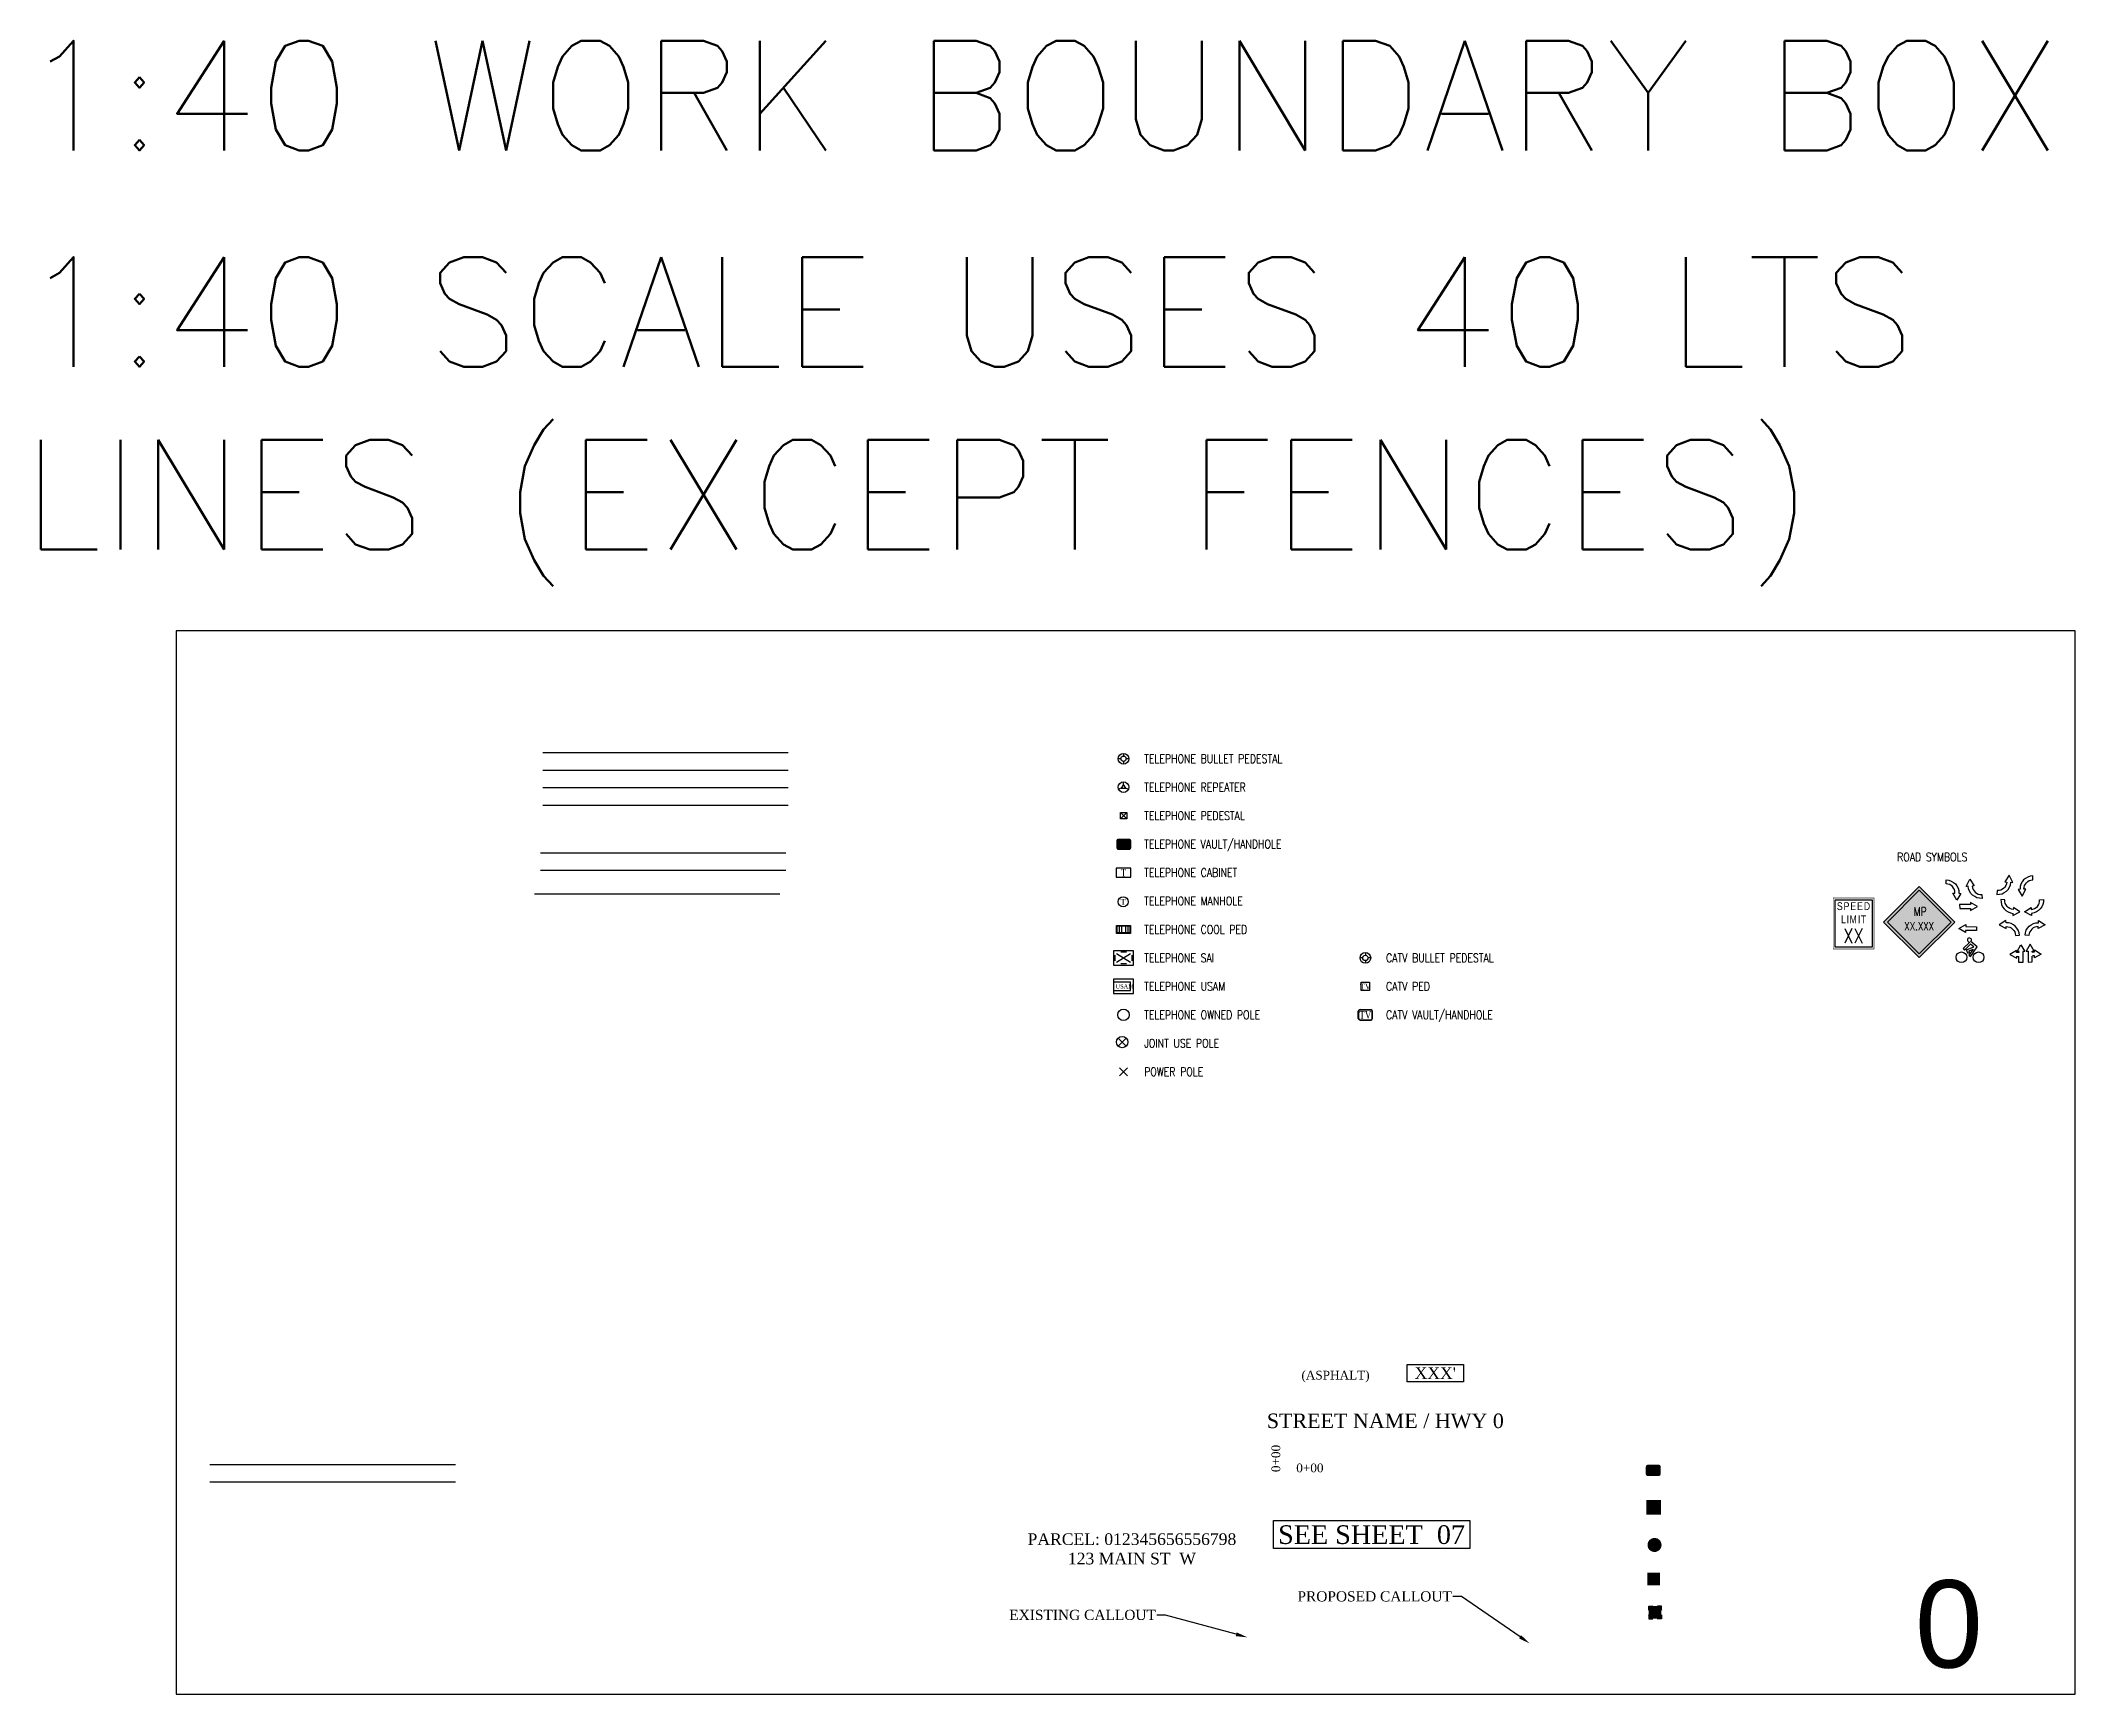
# Model space of a CAD drawing. Header units: feet. Extents: x 2819410 to 2831754, y 974571 to 993150.
# Drawn here: x 2820613 to 2821312, y 977220 to 977787 of the extents above; entities that cross this region are included whole.
import ezdxf
from ezdxf import colors
from ezdxf.entities.mleader import LeaderData, LeaderLine
from ezdxf.enums import TextEntityAlignment as Align
from ezdxf.lldxf.tags import DXFTag
from ezdxf.math import Vec2, Vec3

# ---------------------------------------------------------------- set-up
doc = ezdxf.new("R2010")
doc.units = ezdxf.units.FT
doc.header["$LTSCALE"] = 0.015
doc.header["$MEASUREMENT"] = 0
doc.set_wipeout_variables(frame=1)
for name, color, linetype in [('ADDRESS', 7, 'Continuous'), ('BOC', 7, 'BOC'), ('BORDER', 7, 'Continuous'), ('CATV STRUCT-EX', 30, 'CATV'), ('CENTER_LINE', 7, 'CL'), ('DETAIL', 7, 'Continuous'), ('DIMENSION-PROP', 7, 'Continuous'), ('EASEMENT', 7, 'EASEMENT'), ('ELEC STRUCT-EX', 1, 'Continuous'), ('EOP', 7, 'EOP'), ('F1', 112, 'F1'), ('FOOTAGE', 7, 'Continuous'), ('NOTES', 7, 'Continuous'), ('PUE', 7, 'PUE'), ('RUNNING LINE (AERIAL)', 10, 'Continuous'), ('RW', 174, 'RW'), ('STATIONING', 7, 'Continuous'), ('STREET NAME', 7, 'Continuous'), ('TAIL', 1, 'MST'), ('TEL LINE', 30, 'TEL'), ('TELEPHONE STRUCT-EX', 30, 'Continuous'), ('TELEPHONE STRUCT-PROP', 6, 'Continuous'), ('TRAFFIC LANE', 254, 'LANE')]:
    doc.layers.add(name, color=color, linetype=linetype)
doc.layers.add('RUNNING LINE (UNDERGROUND)', color=10, linetype='Continuous', lineweight=40)
doc.layers.add('WORK BOUNDARY', color=110, linetype='Continuous', lineweight=40)
doc.styles.add('Dimensions 100', font='arial.ttf')
doc.styles.add('Line', font='txt.shx', dxfattribs={"height": 3})
doc.styles.add('RS332', font='romans.shx', dxfattribs={"width": 0.8})
doc.styles.add('SIMPLEX', font='times.ttf', dxfattribs={"width": 0.8})
doc.styles.get("Standard").update_dxf_attribs({"font": 'times.ttf'})
doc.styles.add('Utilities', font='arial.ttf', dxfattribs={"height": 2.5})
tags = doc.linetypes.add('BOC', pattern='A,100,-5,["BOC",Line,S=1,R=0,X=0,Y=-1.5],-12', length=117).pattern_tags.tags
tags[6] = DXFTag(74, 10)
tags = doc.linetypes.add('CATV', pattern='A,20,-5,["CATV",Line,S=1,R=0,X=-2,Y=-1.5],-12', length=37).pattern_tags.tags
tags[6] = DXFTag(74, 10)
tags = doc.linetypes.add('CL', pattern='A,10,-8,8,-8,35,-8,8,-8,20,-5,["C/L",Line,S=1,R=0,X=0,Y=-1.5],-12,10', length=140).pattern_tags.tags
tags[22] = DXFTag(74, 10)
tags = doc.linetypes.add('EASEMENT', pattern='A,20,-4,4,-4,4,-4,4,-5,["ESMT",Line,S=1,R=0,X=-2,Y=-1.5],-12,4,-4', length=69).pattern_tags.tags
tags[18] = DXFTag(74, 10)
tags = doc.linetypes.add('EOP', pattern='A,100,-5,["EOP",Line,S=1,R=0,X=0,Y=-1.5],-12', length=117).pattern_tags.tags
tags[6] = DXFTag(74, 10)
tags = doc.linetypes.add('F1', pattern='A,15,-5,["F1",Line,S=1.5,R=0,X=0,Y=-1.5],-12', length=32).pattern_tags.tags
tags[6] = DXFTag(74, 10)
tags = doc.linetypes.add('LANE', pattern='A,10,-8,8,-8,8,-8,20,-5,["LANE",Line,S=1,R=0,X=0,Y=-1.5],-18,10', length=103).pattern_tags.tags
tags[18] = DXFTag(74, 10)
tags = doc.linetypes.add('MST', pattern='A,5,-5,5,-5,["TAIL",Line,S=1.5,R=0,X=0,Y=-1.5],-20', length=40).pattern_tags.tags
tags[10] = DXFTag(74, 10)
tags = doc.linetypes.add('PUE', pattern='A,20,-4,4,-4,4,-4,4,-5,["PUE",Line,S=1,R=0,X=0,Y=-1.5],-12,4,-4', length=69).pattern_tags.tags
tags[18] = DXFTag(74, 10)
tags = doc.linetypes.add('RW', pattern='A,10,-8,8,-8,8,-8,20,-5,["R/W",Line,S=1,R=0,X=0,Y=-1.5],-12,10', length=97).pattern_tags.tags
tags[18] = DXFTag(74, 10)
tags = doc.linetypes.add('TEL', pattern='A,20,-5,["T",Line,S=1,R=0,X=0,Y=-1.5],-12', length=37).pattern_tags.tags
tags[6] = DXFTag(74, 10)

msp = doc.modelspace()

# ---------------------------------------------------------------- texts
at = {"layer": 'BORDER', "style": 'RS332', "width": 0.8}
for s, height, p in [('TELEPHONE BULLET PEDESTAL', 2.9307, (2820992.36, 977540.95)), ('TELEPHONE REPEATER', 2.9307, (2820992.36, 977531.18)), ('TELEPHONE PEDESTAL', 2.9307, (2820992.36, 977521.41)), ('TELEPHONE VAULT/HANDHOLE', 2.9307, (2820992.36, 977511.64)), ('ROAD SYMBOLS', 2.9307, (2821250.88, 977507.23)), ('TELEPHONE CABINET', 2.9307, (2820992.36, 977501.87)), ('TELEPHONE MANHOLE', 2.9307, (2820992.36, 977492.1)), ('TELEPHONE COOL PED', 2.9307, (2820992.36, 977482.33)), ('TELEPHONE SAI', 2.9307, (2820992.36, 977472.57)), ('CATV BULLET PEDESTAL', 2.9307, (2821075.4, 977472.57)), ('TELEPHONE USAM', 2.9307, (2820992.36, 977462.8)), ('CATV PED', 2.931, (2821075.4, 977462.8)), ('TELEPHONE OWNED POLE', 2.9307, (2820992.36, 977453.03)), ('CATV VAULT/HANDHOLE', 2.9307, (2821075.4, 977453.03)), ('JOINT USE POLE', 2.9307, (2820992.36, 977443.26)), ('POWER POLE', 2.931, (2820992.36, 977433.49))]:
    msp.add_text(s, height=height, dxfattribs=at).set_placement(p, align=Align.MIDDLE_LEFT)
at = {"layer": 'WORK BOUNDARY', "ltscale": 3, "style": 'Utilities'}
msp.add_text('0', height=30, dxfattribs=at).set_placement((2821256.99, 977228.9))
at = {"layer": 'WORK BOUNDARY', "char_height": 37.6569, "attachment_point": 1}
for s, width, insert in [('\\pxql;{\\Fromans|c0;1:40 WORK BOUNDARY BOX}', 809.1679, (2820607.04, 977787.49)), ('{\\Fromans|c0;1:40 SCALE USES 40 LTS LINES (EXCEPT FENCES)}', 774.5836, (2820607.04, 977713.18))]:
    msp.add_mtext_dynamic_manual_height_columns(s, width=width, gutter_width=20083.66, heights=[0], dxfattribs=dict(at, insert=insert))

# ---------------------------------------------------------------- blocks, each defined once
blk = doc.blocks.new("4'x4' BORE PIT")
at = {"color": 6}
blk.add_wipeout([(-2, 2), (2, 2), (2, -2), (-2, -2)], dxfattribs=at)
at = {"ltscale": 40, "true_color": 0xffffff}
h = blk.add_hatch(color=7, dxfattribs=at)
h.dxf.hatch_style = 1
h.paths.add_polyline_path([(-2, -2), (2, -2), (2, 2), (-2, 2)])
at = {"layer": 'RUNNING LINE (UNDERGROUND)', "color": 6, "lineweight": 0, "const_width": 0.3, "flags": 128}
blk.add_lwpolyline([(-2, 2), (2, 2), (2, -2), (-2, -2)], close=True, dxfattribs=at)
blk = doc.blocks.new('NEW HH')
at = {"ltscale": 40, "true_color": 0xffffff}
h = blk.add_hatch(color=7, dxfattribs=at)
h.dxf.hatch_style = 1
h.paths.add_polyline_path([(-0.061, -0.031, 0.414214), (-0.046, -0.046), (0.046, -0.046, 0.414214), (0.061, -0.031), (0.061, 0.031, 0.414214), (0.046, 0.046), (-0.046, 0.046, 0.414214), (-0.061, 0.031)])
at = {"layer": 'RUNNING LINE (UNDERGROUND)', "color": 6, "lineweight": 0, "const_width": 0.005, "flags": 128}
blk.add_lwpolyline([(-0.061, 0.031), (-0.061, -0.031, 0.414214), (-0.046, -0.046), (0.046, -0.046, 0.414214), (0.061, -0.031), (0.061, 0.031, 0.414214), (0.046, 0.046), (-0.046, 0.046, 0.414214)], format="xyb", close=True, dxfattribs=at)
at = {"layer": 'TELEPHONE STRUCT-PROP', "color": 18, "true_color": 0x000000, "style": 'Utilities'}
blk.add_text('HH', height=0.05, dxfattribs=at).set_placement((0, 0), align=Align.MIDDLE_CENTER)
blk = doc.blocks.new('Turn Arrow 1')
at = {"layer": 'TRAFFIC LANE'}
blk.add_lwpolyline([(6.03, 6.95, -0.414017), (1.59, 3.08), (1.47, 1.3, 0.414017), (7.82, 6.82), (8.73, 6.76), (7.14, 10.02), (5.12, 7.01)], format="xyb", close=True, dxfattribs=at).dxf.unprotected_set("ltscale", 0)
blk = doc.blocks.new('Turn Arrow 2')
at = {"layer": 'TRAFFIC LANE'}
blk.add_lwpolyline([(2.39, 4, -0.414017), (6.43, 8.28), (6.38, 10.07, 0.414017), (0.6, 3.95), (-0.32, 3.92), (1.58, 0.84), (3.3, 4.03)], format="xyb", close=True, dxfattribs=at).dxf.unprotected_set("ltscale", 0)
blk = doc.blocks.new('Turn Arrow Hybrid 1')
at = {"layer": 'TRAFFIC LANE', "ltscale": 10}
blk.add_lwpolyline([(26429.56, 28334.88), (26429.56, 28335.33), (26430.46, 28335.33), (26428.67, 28338.45), (26426.85, 28335.31), (26427.77, 28335.32), (26427.8, 28330.31), (26429.59, 28330.32), (26429.57, 28333.06)], dxfattribs=at)
blk.add_lwpolyline([(26429.56, 28334.88, -0.046171), (26430.66, 28334.95), (26430.69, 28335.86), (26433.77, 28333.96), (26430.58, 28332.24), (26430.61, 28333.16, 0.062647), (26429.57, 28333.06, 0.062647)], format="xyb", dxfattribs=at)
blk = doc.blocks.new('Turn Arrow Hybrid 2')
at = {"layer": 'TRAFFIC LANE', "ltscale": 10}
blk.add_lwpolyline([(26423.55, 28334.64, 0.046171), (26422.46, 28334.71), (26422.43, 28335.62), (26419.35, 28333.72), (26422.54, 28332), (26422.51, 28332.92, -0.062647), (26423.54, 28332.82, -0.062647)], format="xyb", dxfattribs=at)
blk.add_lwpolyline([(26423.55, 28334.64), (26423.56, 28335.09), (26422.66, 28335.09), (26424.44, 28338.21), (26426.26, 28335.07), (26425.35, 28335.08), (26425.32, 28330.07), (26423.53, 28330.08), (26423.54, 28332.82)], dxfattribs=at)
blk = doc.blocks.new('TELEPHONE BULLET PEDESTAL')
at = {"layer": 'TELEPHONE STRUCT-EX'}
for p, q in [((-0.9375, 0), (-1.875, 0)), ((-0.9375, 0), (-1.875, 0)), ((0, 1.875), (0, 0.9375)), ((0, 1.875), (0, 0.9375)), ((1.875, 0), (0.9375, 0)), ((1.875, 0), (0.9375, 0)), ((0, -0.9375), (0, -1.875)), ((0, -0.9375), (0, -1.875))]:
    blk.add_line(p, q, dxfattribs=at)
for radius in [1.875, 1.875, 0.9375, 0.9375]:
    blk.add_circle((0, 0), radius, dxfattribs=at)
blk = doc.blocks.new('TELEPHONE REPEATER')
at = {"layer": 'TELEPHONE STRUCT-EX'}
for p, q in [((0, 0.94), (-0.86, -0.37)), ((0, 0.94), (0, 1.88)), ((0.86, -0.37), (0, 0.94)), ((-0.86, -0.37), (-1.73, -0.73)), ((-0.86, -0.37), (0.86, -0.37)), ((0.86, -0.37), (1.73, -0.73))]:
    blk.add_line(p, q, dxfattribs=at)
blk.add_circle((0, 0), 1.88, dxfattribs=at)
blk = doc.blocks.new('TELPED')
at = {"linetype": 'Continuous', "flags": 128}
blk.add_lwpolyline([(0.28, 0.28), (0.28, -0.28), (-0.28, -0.28), (-0.28, 0.28)], close=True, dxfattribs=at)
blk = doc.blocks.new('TELEPHONE PEDESTAL')
at = {"layer": 'TELEPHONE STRUCT-EX'}
for p, q in [((-1.12, 1.12), (1.12, -1.12)), ((1.12, 1.12), (-1.12, -1.12))]:
    blk.add_line(p, q, dxfattribs=at)
at = {"layer": 'TELEPHONE STRUCT-EX', "xscale": 4, "yscale": 4, "zscale": 4}
blk.add_blockref('TELPED', (0, 0), dxfattribs=at)
blk = doc.blocks.new('TELEPHONE MANHOLE')
at = {"layer": 'TELEPHONE STRUCT-EX'}
blk.add_circle((0, 0), 1.76, dxfattribs=at)
at = {"layer": 'TELEPHONE STRUCT-EX', "style": 'SIMPLEX'}
blk.add_text('T', height=2, dxfattribs=at).set_placement((0, 0.01), align=Align.MIDDLE_CENTER)
blk = doc.blocks.new('SAI')
at = {"layer": 'TELEPHONE STRUCT-EX'}
for p, q in [((3.5, 2.5), (-3.5, 2.5)), ((-3.5, 2.5), (-3.5, -2.5)), ((-3, 1), (-3, -1)), ((-2.5, 1.5), (2.5, -1.5)), ((-2.5, -1.5), (2.5, 1.5)), ((1, 2), (-1, 2)), ((3, -1), (3, 1)), ((3.5, -2.5), (3.5, 2.5)), ((-3.5, -2.5), (3.5, -2.5)), ((-1, -2), (1, -2))]:
    blk.add_line(p, q, dxfattribs=at)
blk = doc.blocks.new('TELEPHONE CABINET')
at = {"layer": 'TELEPHONE STRUCT-EX', "linetype": 'Continuous'}
blk.add_lwpolyline([(-2.6, -1.6), (2.6, -1.6), (2.6, 1.6), (-2.6, 1.6)], close=True, dxfattribs=at)
at = {"layer": 'TELEPHONE STRUCT-EX', "style": 'SIMPLEX', "width": 0.8}
blk.add_text('T', height=2.6, dxfattribs=at).set_placement((0, 0), align=Align.MIDDLE_CENTER)
blk = doc.blocks.new('TELEPHONE COOL PED')
at = {"layer": 'TELEPHONE STRUCT-EX'}
for p, q in [((-1.55, 1.23), (-1.55, -1.23)), ((-0.73, 1.23), (-0.73, -1.23)), ((0.73, 1.23), (0.73, -1.23)), ((1.55, 1.23), (1.55, -1.23))]:
    blk.add_line(p, q, dxfattribs=at)
at = {"layer": 'TELEPHONE STRUCT-EX', "flags": 128}
for points in [[(2.46, 1.43), (2.46, -1.43), (-2.46, -1.43), (-2.46, 1.43)], [(2.26, 1.23), (2.26, -1.23), (-2.26, -1.23), (-2.26, 1.23)]]:
    blk.add_lwpolyline(points, close=True, dxfattribs=at)
blk = doc.blocks.new('TELEPHONE USAM')
at = {"layer": 'TELEPHONE STRUCT-EX'}
for p, q in [((-3.5, 2.5), (-3.5, -2.5)), ((3.5, 2.5), (-3.5, 2.5)), ((2.5, 1.5), (-3.5, 1.5)), ((2.5, -1.5), (2.5, 1.5)), ((3.5, -2.5), (3.5, 2.5)), ((-3.5, -1.5), (2.5, -1.5)), ((-3.5, -2.5), (3.5, -2.5))]:
    blk.add_line(p, q, dxfattribs=at)
at = {"layer": 'TELEPHONE STRUCT-EX', "style": 'SIMPLEX', "width": 0.8}
blk.add_text('USAM', height=1.5, dxfattribs=at).set_placement((-2.77, -0.76))
blk = doc.blocks.new('TELEPHONE OWNED POLE')
at = {"layer": 'TELEPHONE STRUCT-EX'}
blk.add_circle((0, 0), 2, dxfattribs=at)
blk = doc.blocks.new('CATV PED')
at = {"layer": 'CATV STRUCT-EX', "flags": 128}
blk.add_lwpolyline([(1.5, -1.5), (-1.5, -1.5), (-1.5, 1.5), (1.5, 1.5)], close=True, dxfattribs=at)
at = {"layer": 'CATV STRUCT-EX', "style": 'SIMPLEX', "width": 0.8}
blk.add_text('TV', height=2, dxfattribs=at).set_placement((0, 0), align=Align.MIDDLE_CENTER)
blk = doc.blocks.new('CATV VAULT - HH')
at = {"layer": 'CATV STRUCT-EX'}
for p, q in [((-2.5, -1.25), (-2.5, 1.25)), ((-2.35, -1.25), (-2.35, 1.25)), ((-1.88, 1.88), (1.88, 1.88)), ((-1.88, 1.72), (1.88, 1.72)), ((2.35, -1.25), (2.35, 1.25)), ((2.5, -1.25), (2.5, 1.25)), ((-1.88, -1.72), (1.88, -1.72)), ((-1.88, -1.88), (1.88, -1.88))]:
    blk.add_line(p, q, dxfattribs=at)
for centre, radius, start, end in [((-1.88, 1.25), 0.625, 90, 180), ((-1.88, 1.25), 0.475, 90, 180), ((1.88, 1.25), 0.625, 0, 90), ((1.88, 1.25), 0.475, 0, 90), ((-1.88, -1.25), 0.625, 180, 270), ((-1.88, -1.25), 0.475, 180, 270), ((1.88, -1.25), 0.625, 270, 0), ((1.88, -1.25), 0.475, 270, 0)]:
    blk.add_arc(centre, radius, start, end, dxfattribs=at)
at = {"layer": 'CATV STRUCT-EX', "style": 'SIMPLEX', "width": 0.8}
blk.add_text('TV', height=2.6, dxfattribs=at).set_placement((0, 0), align=Align.MIDDLE_CENTER)
blk = doc.blocks.new('CATV BULLET PEDESTAL')
at = {"layer": 'CATV STRUCT-EX'}
for p, q in [((-0.9375, 0), (-1.875, 0)), ((-0.9375, 0), (-1.875, 0)), ((0, 1.875), (0, 0.9375)), ((0, 1.875), (0, 0.9375)), ((1.875, 0), (0.9375, 0)), ((1.875, 0), (0.9375, 0)), ((0, -0.9375), (0, -1.875)), ((0, -0.9375), (0, -1.875))]:
    blk.add_line(p, q, dxfattribs=at)
for radius in [1.875, 1.875, 0.9375, 0.9375]:
    blk.add_circle((0, 0), radius, dxfattribs=at)
blk = doc.blocks.new('Power Pole')
at = {"layer": 'ELEC STRUCT-EX'}
for p, q in [((1.38, 1.38), (-1.38, -1.38)), ((-1.38, 1.38), (1.38, -1.38))]:
    blk.add_line(p, q, dxfattribs=at)
blk = doc.blocks.new('EX HH')
at = {"ltscale": 40, "true_color": 0xffffff}
h = blk.add_hatch(color=7, dxfattribs=at)
h.dxf.hatch_style = 1
h.paths.add_polyline_path([(-0.061, -0.031, 0.414214), (-0.046, -0.046), (0.046, -0.046, 0.414214), (0.061, -0.031), (0.061, 0.031, 0.414214), (0.046, 0.046), (-0.046, 0.046, 0.414214), (-0.061, 0.031)])
at = {"color": 30, "const_width": 0.005, "flags": 128}
blk.add_lwpolyline([(-0.061, 0.031), (-0.061, -0.031, 0.414214), (-0.046, -0.046), (0.046, -0.046, 0.414214), (0.061, -0.031), (0.061, 0.031, 0.414214), (0.046, 0.046), (-0.046, 0.046, 0.414214)], format="xyb", close=True, dxfattribs=at)
at = {"layer": 'RUNNING LINE (UNDERGROUND)', "color": 7, "lineweight": -3, "flags": 128}
blk.add_lwpolyline([(-0.054, 0.031), (-0.054, -0.031, 0.414214), (-0.046, -0.038), (0.046, -0.038, 0.414214), (0.054, -0.031), (0.054, 0.031, 0.414214), (0.046, 0.038), (-0.046, 0.038, 0.414214)], format="xyb", close=True, dxfattribs=at)
at = {"layer": 'TELEPHONE STRUCT-PROP', "color": 30, "style": 'Utilities'}
blk.add_text('HH', height=0.05, dxfattribs=at).set_placement((0, 0), align=Align.MIDDLE_CENTER)
blk = doc.blocks.new('*U60')
at = {"ltscale": 40, "true_color": 0xffffff}
h = blk.add_hatch(color=7, dxfattribs=at)
h.dxf.hatch_style = 1
h.paths.add_polyline_path([(0, -13.51), (13.51, 0), (0, 13.51), (-13.51, 0)])
at = {"color": 18, "lineweight": 25, "ltscale": 40, "true_color": 0x000000}
for points in [[(-13.51, 0), (0, 13.51), (13.51, 0), (0, -13.51)], [(-12.09, 0), (0, 12.09), (12.09, 0), (0, -12.09)]]:
    blk.add_lwpolyline(points, close=True, dxfattribs=at)
at = {"layer": 'NOTES', "color": 18, "lineweight": 25, "ltscale": 10, "true_color": 0x000000, "insert": (-3.42, 5.6), "char_height": 3.2, "attachment_point": 1, "style": 'RS332'}
blk.add_mtext_dynamic_manual_height_columns('\\pxqc;MP', width=7.621, gutter_width=24, heights=[0], dxfattribs=at)
at = {"layer": 'NOTES', "color": 18, "lineweight": 25, "ltscale": 3, "true_color": 0x000000, "style": 'RS332', "width": 0.8}
blk.add_attdef('X.XXX', text='', height=3, dxfattribs=at).set_placement((0.02, -3.11), align=Align.CENTER)
blk = doc.blocks.new('SPEED LIMIT')
at = {"color": 7}
blk.add_wipeout([(-11.7, 14.6), (11.7, 14.6), (11.7, -14.6), (-11.7, -14.6)], dxfattribs=at)
at = {"layer": 'NOTES', "color": 7, "ltscale": 10, "const_width": 0.3}
blk.add_lwpolyline([(-11.7, 14.6), (11.7, 14.6), (11.7, -14.6), (-11.7, -14.6)], close=True, dxfattribs=at)
at = {"layer": 'NOTES', "color": 7, "ltscale": 10}
blk.add_lwpolyline([(-10.6, 13.5), (10.6, 13.5), (10.6, -13.5), (-10.6, -13.5)], close=True, dxfattribs=at)
at = {"layer": 'NOTES', "color": 7, "ltscale": 10, "insert": (-6.5, 12.2), "char_height": 4.5, "attachment_point": 1, "style": 'RS332'}
blk.add_mtext_dynamic_manual_height_columns('\\pxqc;{\\fArial|b0|i0|c0|p34;\\T1.15;SPEED LIMIT}', width=13.46, gutter_width=30, heights=[0], dxfattribs=at)
at = {"layer": 'NOTES', "color": 7, "lineweight": 30, "ltscale": 3, "style": 'RS332', "width": 0.8}
blk.add_attdef('X', text='', height=8.5, dxfattribs=at).set_placement((-0.1, -11.3), align=Align.CENTER)
blk = doc.blocks.new('Traffic Arrow')
at = {"layer": 'TRAFFIC LANE'}
blk.add_lwpolyline([(9.01, 0.9), (4, 0.88), (4, 1.78), (0.89, -0.01), (4.02, -1.83), (4.01, -0.91), (9.02, -0.89)], close=True, dxfattribs=at).dxf.unprotected_set("ltscale", 0)
blk = doc.blocks.new('bike')
at = {"layer": 'TRAFFIC LANE', "flags": 128}
for points in [[(-0.3, 1.82), (-1.81, 0.33)], [(-1.81, 0.33), (-1.48, -0.01)], [(0.63, 0.76), (-0.1, 1.36), (-1.48, -0.01)], [(-0.76, -0.74), (-1.04, 0.08), (0.63, 0.76)], [(0.46, 0.19), (-0.48, -1.2), (-0.09, -1.46), (1.39, 0.74), (-0.06, 1.94)], [(-0.32, -0.59), (-0.46, -0.19), (0.46, 0.19)], [(-0.76, -0.74), (-0.32, -0.59)]]:
    blk.add_lwpolyline(points, dxfattribs=at).dxf.unprotected_set("ltscale", 0)
at = {"layer": 'TRAFFIC LANE'}
for centre in [(-2.19, -1.65), (1.72, -1.65)]:
    blk.add_circle(centre, 1.22, dxfattribs=at).dxf.unprotected_set("ltscale", 0)
blk.add_arc((-0.37, 2.28), 0.466, 312.5021, 278.9197, dxfattribs=at).dxf.unprotected_set("ltscale", 0)
blk = doc.blocks.new('JOINT USE POLE')
at = {"layer": 'TELEPHONE STRUCT-EX', "color": 0}
for p, q in [((1.41, 1.41), (-1.41, -1.41)), ((-1.41, 1.41), (1.41, -1.41))]:
    blk.add_line(p, q, dxfattribs=at)
blk.add_circle((0, 0), 2, dxfattribs=at)
blk = doc.blocks.new('Proposed FlowerPot')
at = {"lineweight": 5, "ltscale": 100, "true_color": 0xffffff}
h = blk.add_hatch(color=7, dxfattribs=at)
h.dxf.hatch_style = 1
h.paths.add_polyline_path([(-0.06, 0, 0.414214), (0, -0.06, 0.414214), (0.06, 0, 0.414214), (0, 0.06, 0.414214)])
at = {"lineweight": 5, "ltscale": 100}
blk.add_circle((0, 0), 0.0604, dxfattribs=at)
at = {"layer": 'RUNNING LINE (UNDERGROUND)', "color": 6, "lineweight": 5, "const_width": 0.00907, "flags": 128}
blk.add_lwpolyline([(-0.06, 0, -0.414214), (0, 0.06, -0.414214), (0.06, 0, -0.414214), (0, -0.06, -0.414214), (-0.06, 0)], format="xyb", dxfattribs=at)
at = {"color": 18, "linetype": 'ByBlock', "lineweight": 5, "ltscale": 100, "true_color": 0x000000, "style": 'Dimensions 100'}
blk.add_text('F', height=0.0744, dxfattribs=at).set_placement((-0.029, -0.037))
blk = doc.blocks.new('PFP')
at = {"color": 6}
blk.add_wipeout([(-0.121, 0.121), (0.121, 0.121), (0.121, -0.121), (-0.121, -0.121)], dxfattribs=at)
at = {"ltscale": 40, "true_color": 0xffffff}
h = blk.add_hatch(color=7, dxfattribs=at)
h.dxf.hatch_style = 1
h.paths.add_polyline_path([(-0.121, -0.121), (0.121, -0.121), (0.121, 0.121), (-0.121, 0.121)])
at = {"layer": 'RUNNING LINE (UNDERGROUND)', "color": 6, "lineweight": 0, "const_width": 0.0181, "flags": 128}
blk.add_lwpolyline([(-0.121, 0.121), (0.121, 0.121), (0.121, -0.121), (-0.121, -0.121)], close=True, dxfattribs=at)
at = {"layer": 'RUNNING LINE (UNDERGROUND)', "color": 18, "lineweight": 0, "true_color": 0x000000, "const_width": 0.0181, "flags": 128}
for points in [[(-0.084, -0.084), (0.084, 0.084)], [(-0.084, 0.084), (0.084, -0.084)]]:
    blk.add_lwpolyline(points, dxfattribs=at)
blk = doc.blocks.new('*U65')
at = {"ltscale": 40}
h = blk.add_hatch(color=6, dxfattribs=at)
h.dxf.hatch_style = 1
h.paths.add_polyline_path([(0.121, -0.044), (0.121, 0.044, 0.307805), (0.044, 0.12), (-0.044, 0.12, 0.307805), (-0.121, 0.044), (-0.121, -0.044, 0.307805), (-0.044, -0.12), (0.044, -0.12, 0.307805)])
at = {"ltscale": 100, "true_color": 0x000000}
h = blk.add_hatch(color=18, dxfattribs=at)
h.dxf.hatch_style = 1
h.paths.add_polyline_path([(0.121, -0.12), (0.121, -0.044, -0.307805), (0.044, -0.12)])
h.paths.add_polyline_path([(-0.121, -0.044), (-0.121, -0.12), (-0.044, -0.12, -0.307805)])
h.paths.add_polyline_path([(-0.121, 0.12), (-0.121, 0.044, -0.307805), (-0.044, 0.12)])
h.paths.add_polyline_path([(0.121, 0.044), (0.121, 0.12), (0.044, 0.12, -0.307805)])
at = {"color": 18, "ltscale": 100, "true_color": 0x000000, "flags": 128}
for points in [[(-0.121, 0.12), (-0.044, 0.12, 0.307805), (-0.121, 0.044), (-0.121, 0.12)], [(0.121, 0.12), (0.044, 0.12, -0.307805), (0.121, 0.044), (0.121, 0.12)], [(-0.121, -0.12), (-0.044, -0.12, -0.307805), (-0.121, -0.044), (-0.121, -0.12)], [(0.121, -0.12), (0.044, -0.12, 0.307805), (0.121, -0.044), (0.121, -0.12)]]:
    blk.add_lwpolyline(points, format="xyb", dxfattribs=at)
at = {"color": 7, "lineweight": 50, "ltscale": 100, "true_color": 0xffffff, "flags": 128}
for points in [[(-0.039, 0), (0.039, 0)], [(0, -0.039), (0, 0.039)]]:
    blk.add_lwpolyline(points, dxfattribs=at)

# ---------------------------------------------------------------- linework, layer by layer
at = {"layer": 'BOC', "ltscale": 40, "flags": 128}
msp.add_lwpolyline([(2820785.89, 977531.06), (2820870.16, 977531.06)], dxfattribs=at)
at = {"layer": 'CENTER_LINE', "ltscale": 40, "flags": 128}
msp.add_lwpolyline([(2820785.89, 977543.06), (2820870.16, 977543.06)], dxfattribs=at)
at = {"layer": 'EASEMENT', "ltscale": 40, "flags": 128}
msp.add_lwpolyline([(2820785.07, 977502.7), (2820869.34, 977502.7)], dxfattribs=at)
at = {"layer": 'EOP', "ltscale": 40, "flags": 128}
msp.add_lwpolyline([(2820785.89, 977537.06), (2820870.16, 977537.06)], dxfattribs=at)
at = {"layer": 'F1', "ltscale": 40, "flags": 128}
msp.add_lwpolyline([(2820671.62, 977292.68), (2820755.89, 977292.68)], dxfattribs=at)
at = {"layer": 'PUE', "ltscale": 40, "flags": 128}
msp.add_lwpolyline([(2820785.07, 977508.7), (2820869.34, 977508.7)], dxfattribs=at)
at = {"layer": 'RW', "ltscale": 40, "flags": 128}
msp.add_lwpolyline([(2820785.89, 977525.06), (2820870.16, 977525.06)], dxfattribs=at)
at = {"layer": 'TAIL', "ltscale": 40, "flags": 128}
msp.add_lwpolyline([(2820671.62, 977298.68), (2820755.89, 977298.68)], dxfattribs=at)
at = {"layer": 'TEL LINE', "ltscale": 40, "flags": 128}
msp.add_lwpolyline([(2820783.01, 977494.55), (2820867.28, 977494.55)], dxfattribs=at)

# ---------------------------------------------------------------- block references
for name, p, xscale, yscale, zscale in [('Turn Arrow 1', (2821284.03, 977493.41), 0.7500000000000001, 0.7500000000000001, 0.7500000000000001), ('Turn Arrow 2', (2821272.53, 977491.8), -0.7500000000000001, 0.7500000000000001, 0.7500000000000001), ('Turn Arrow 1', (2821281.14, 977492.04), -0.7500000000000001, 0.7500000000000001, 0.7500000000000001), ('Turn Arrow 2', (2821292.64, 977493.17), 0.7500000000000001, 0.7500000000000001, 0.7500000000000001), ('Turn Arrow Hybrid 2', (2801475.05, 956223.43), 0.7500000000000001, 0.7500000000000001, 0.7500000000000001), ('Turn Arrow Hybrid 1', (2801475.05, 956223.43), 0.7500000000000001, 0.7500000000000001, 0.7500000000000001), ('NEW HH', (2821167.13, 977296.62), 40, 40, 40), ('Proposed FlowerPot', (2821167.59, 977271.01), 37.20833653414967, 37.20833653414967, 37.20833653414967), ('*U65', (2821167.76, 977247.85), 18, 18, 18)]:
    msp.add_blockref(name, p, dxfattribs=dict(xscale=xscale, yscale=yscale, zscale=zscale))
at = {"xscale": 0.9036914640000002, "yscale": 0.9036914640000002, "zscale": 0.9036914640000002}
msp.add_blockref('*U60', (2821258.45, 977484.89), dxfattribs=at).add_auto_attribs({'X.XXX': 'XX.XXX'})
at = {"yscale": 0.7500000000000001, "zscale": 0.7500000000000001}
for name, p, xscale, rotation in [('Turn Arrow 1', (2821285.54, 977493.73), 0.7500000000000001, 270), ('Turn Arrow 1', (2821302.1, 977493.73), -0.7500000000000001, 90), ('Turn Arrow 2', (2821285.3, 977485.12), 0.7500000000000001, 270), ('Turn Arrow 2', (2821302.35, 977485.12), -0.7500000000000001, 90)]:
    msp.add_blockref(name, p, dxfattribs=dict(at, xscale=xscale, rotation=rotation))
msp.add_blockref('Power Pole', (2820985.27, 977433.49))
at = {"layer": 'CATV STRUCT-EX', "xscale": 0.9768868823137693, "yscale": 0.9768868823137693, "zscale": 0.9768868823137693}
for name, p in [('CATV BULLET PEDESTAL', (2821068.3, 977472.57)), ('CATV PED', (2821068.3, 977462.8)), ('CATV VAULT - HH', (2821068.3, 977453.03))]:
    msp.add_blockref(name, p, dxfattribs=at)
at = {"layer": 'DETAIL', "yscale": 0.75, "zscale": 0.75, "rotation": 180}
for p, xscale in [((2821279.11, 977490.21), 0.75), ((2821271.4, 977482.63), -0.75)]:
    msp.add_blockref('Traffic Arrow', p, dxfattribs=dict(at, xscale=xscale))
at = {"layer": 'DIMENSION-PROP', "xscale": 0.9768868823137693, "yscale": 0.9768868823137693, "zscale": 0.9768868823137693}
for name, p in [('TELEPHONE OWNED POLE', (2820985.27, 977453.03)), ('JOINT USE POLE', (2820984.8, 977443.69))]:
    msp.add_blockref(name, p, dxfattribs=at)
at = {"layer": 'TELEPHONE STRUCT-EX'}
for name, p, xscale, yscale, zscale in [('TELEPHONE BULLET PEDESTAL', (2820985.27, 977540.95), 0.9768868823137693, 0.9768868823137693, 0.9768868823137693), ('TELEPHONE REPEATER', (2820985.27, 977531.18), 0.9768868823137693, 0.9768868823137693, 0.9768868823137693), ('TELEPHONE PEDESTAL', (2820985.27, 977521.41), 0.9768868823137693, 0.9768868823137693, 0.9768868823137693), ('EX HH', (2820985.37, 977511.57), 40, 40, 40), ('TELEPHONE CABINET', (2820985.27, 977501.87), 0.9768868823137693, 0.9768868823137693, 0.9768868823137693), ('TELEPHONE MANHOLE', (2820985.15, 977491.85), 0.9768868823137693, 0.9768868823137693, 0.9768868823137693), ('TELEPHONE COOL PED', (2820985.27, 977482.33), 0.9768868823137693, 0.9768868823137693, 0.9768868823137693), ('SAI', (2820985.27, 977472.57), 0.9768868823137693, 0.9768868823137693, 0.9768868823137693), ('TELEPHONE USAM', (2820985.27, 977462.8), 0.9768868823137693, 0.9768868823137693, 0.9768868823137693)]:
    msp.add_blockref(name, p, dxfattribs=dict(at, xscale=xscale, yscale=yscale, zscale=zscale))
at = {"layer": 'TRAFFIC LANE', "xscale": 1.504757717259673, "yscale": 1.504757717259673, "zscale": 1.504757717259673}
msp.add_blockref('bike', (2821276.25, 977475.27), dxfattribs=at)

msp.set_redraw_order([(e.dxf.handle, doc.entitydb.next_handle()) for e in msp.query("TEXT MTEXT ATTDEF DIMENSION ARC_DIMENSION")])  # texts and dimensions are drawn at this point

# ---------------------------------------------------------------- next in the draw order: block references
at = {"layer": 'RUNNING LINE (AERIAL)', "xscale": 0.6, "yscale": 0.6, "zscale": 0.6}
msp.add_blockref('SPEED LIMIT', (2821235.92, 977484.37), dxfattribs=at).add_auto_attribs({'X': 'XX'})

# ---------------------------------------------------------------- next in the draw order: linework, layer by layer
at = {"layer": 'WORK BOUNDARY', "lineweight": -3}
msp.add_lwpolyline([(2820660.05, 977219.73), (2821312.05, 977219.73), (2821312.05, 977584.91), (2820660.05, 977584.91)], close=True, dxfattribs=at)

# ---------------------------------------------------------------- next in the draw order: block references
for name, p, xscale, yscale, zscale in [('PFP', (2821167.26, 977283.92), 19.58057085319607, 19.58057085319607, 19.58057085319607), ("4'x4' BORE PIT", (2821167.28, 977259.34), 1.008214499303968, 1.008214499303968, 1.008214499303968)]:
    msp.add_blockref(name, p, dxfattribs=dict(xscale=xscale, yscale=yscale, zscale=zscale))

# ---------------------------------------------------------------- next in the draw order: texts
at = {"layer": 'ADDRESS', "ltscale": 5, "insert": (2820988.15, 977275.01), "char_height": 4, "attachment_point": 2, "bg_fill": 3, "box_fill_scale": 1.5, "bg_fill_color": 256, "bg_fill_true_color": 13158600, "bg_fill_transparency": 0}
msp.add_mtext('\\pxqc;PARCEL: 012345656556798\\P123 MAIN ST  W', dxfattribs=at)
at = {"layer": 'DETAIL', "ltscale": 5, "insert": (2821058.06, 977330.82), "char_height": 3, "width": 17.8586, "attachment_point": 2, "bg_fill": 3, "box_fill_scale": 1.5, "bg_fill_color": 256, "bg_fill_true_color": 13158600, "bg_fill_transparency": 0}
msp.add_mtext('\\pxqc;(ASPHALT)', dxfattribs=at)
at = {"layer": 'DETAIL', "ltscale": 5, "insert": (2821070.43, 977277.76), "char_height": 6.4, "attachment_point": 2, "bg_fill": 19, "box_fill_scale": 1.25, "bg_fill_color": 256, "bg_fill_transparency": 0}
msp.add_mtext('SEE SHEET  07', dxfattribs=at)
at = {"layer": 'FOOTAGE', "ltscale": 40, "insert": (2821092.3, 977330), "char_height": 4, "width": 17.3446, "attachment_point": 5, "bg_fill": 19, "box_fill_scale": 1.25, "bg_fill_color": 256, "bg_fill_transparency": 0}
msp.add_mtext("\\pxqc;XXX'", dxfattribs=at)
at = {"layer": 'STATIONING', "ltscale": 5, "insert": (2821036.07, 977300.71), "char_height": 3, "width": 9.5157, "attachment_point": 2, "rotation": 90, "bg_fill": 3, "box_fill_scale": 1.5, "bg_fill_color": 256, "bg_fill_true_color": 13158600, "bg_fill_transparency": 0}
msp.add_mtext('\\pxqc;0+00', dxfattribs=at)

# ---------------------------------------------------------------- next in the draw order: leaders
at = {"layer": 'DETAIL', "lineweight": 5, "ltscale": 5}
ml = msp.add_multileader_mtext('Standard', dxfattribs=at)
ml.set_content('PROPOSED CALLOUT', color=256)
ml.set_leader_properties()
ml.build(insert=Vec2(0, 0))
ml.multileader.update_dxf_attribs({"has_text_frame": 1, "text_left_attachment_type": 2, "text_right_attachment_type": 2, "dogleg_length": 3})
ctx = ml.context
ctx.base_point, ctx.char_height, ctx.landing_gap_size, ctx.plane_origin = Vec3(2821044.68, 977253.32), 3.5, 1, Vec3(2821148.99, 977270.14)
ctx.left_attachment, ctx.right_attachment, ctx.text_align_type = 2, 2, 1
notes = []
notes.append((ctx, [(0, (1, 1, 0), (2821101.3, 977253.32), (-1, 0), 3, [(0, [(2821124.73, 977237.19)], 0, [])])]))
ctx.mtext.insert, ctx.mtext.alignment, ctx.mtext.flow_direction = Vec3(2821071.49, 977255.11), 2, 5
ctx.mtext.has_bg_fill, ctx.mtext.bg_color, ctx.mtext.bg_scale_factor, ctx.mtext.bg_transparency, ctx.mtext.use_window_bg_color = 1, -1027028792, 1.5, 0, 1
ml = msp.add_multileader_mtext('Standard', dxfattribs=at)
ml.set_content('EXISTING CALLOUT', color=256)
ml.set_leader_properties()
ml.build(insert=Vec2(0, 0))
ml.multileader.update_dxf_attribs({"text_left_attachment_type": 2, "text_right_attachment_type": 2, "dogleg_length": 3})
ctx = ml.context
ctx.base_point, ctx.char_height, ctx.landing_gap_size, ctx.plane_origin = Vec3(2820945.72, 977246.96), 3.5, 1, Vec3(2821020.11, 977235.48)
ctx.left_attachment, ctx.right_attachment, ctx.text_align_type = 2, 2, 1
notes.append((ctx, [(0, (1, 1, 0), (2820999.71, 977246.96), (-1, 0), 3, [(0, [(2821027.82, 977239.29)], 0, [])])]))
ctx.mtext.insert, ctx.mtext.alignment, ctx.mtext.flow_direction = Vec3(2820971.22, 977248.75), 2, 5
ctx.mtext.has_bg_fill, ctx.mtext.bg_color, ctx.mtext.bg_scale_factor, ctx.mtext.bg_transparency, ctx.mtext.use_window_bg_color = 1, -1027028792, 1.5, 0, 1
for ctx, leaders in notes:
    for number, flags, end, landing, length, lines in leaders:
        leader = LeaderData()
        leader.index, (leader.has_last_leader_line, leader.has_dogleg_vector, leader.attachment_direction) = number, flags
        leader.last_leader_point, leader.dogleg_vector, leader.dogleg_length = Vec3(end), Vec3(landing), length
        for number, points, colour, breaks in lines:
            line = LeaderLine()
            line.index, line.vertices, line.color, line.breaks = number, Vec3.list(points), colors.encode_raw_color(colour), breaks
            leader.lines.append(line)
        ctx.leaders.append(leader)

# ---------------------------------------------------------------- next in the draw order: texts
at = {"layer": 'STATIONING', "ltscale": 5, "insert": (2821049.26, 977298.97), "char_height": 3, "width": 9.5157, "attachment_point": 2, "bg_fill": 3, "box_fill_scale": 1.5, "bg_fill_color": 256, "bg_fill_true_color": 13158600, "bg_fill_transparency": 0}
msp.add_mtext('\\pxqc;0+00', dxfattribs=at)

# ---------------------------------------------------------------- next in the draw order: leaders
at = {"layer": 'STREET NAME', "ltscale": 5}
ml = msp.add_multileader_mtext('Standard', dxfattribs=at)
ml.set_content('STREET NAME / HWY 0', color=256)
ml.set_leader_properties()
ml.build(insert=Vec2(0, 0))
ml.multileader.update_dxf_attribs({"leader_type": 0, "text_left_attachment_type": 2, "text_right_attachment_type": 2, "dogleg_length": 3})
ctx = ml.context
ctx.base_point, ctx.char_height, ctx.plane_origin = Vec3(2821033.74, 977313.51), 5, Vec3(2821137.97, 977302.04)
ctx.left_attachment, ctx.right_attachment, ctx.text_align_type = 2, 2, 1
notes = []
notes.append((ctx, [(0, (1, 1, 0), (2821119.58, 977313.51), (-1, 0), 3, [(0, [(2821145.68, 977305.85)], 0, [])])]))
ctx.mtext.insert, ctx.mtext.alignment, ctx.mtext.flow_direction = Vec3(2821075.16, 977316.13), 2, 5
ctx.mtext.has_bg_fill, ctx.mtext.bg_color, ctx.mtext.bg_scale_factor, ctx.mtext.bg_transparency, ctx.mtext.use_window_bg_color = 1, -1027028792, 1.5, 0, 1
for ctx, leaders in notes:
    for number, flags, end, landing, length, lines in leaders:
        leader = LeaderData()
        leader.index, (leader.has_last_leader_line, leader.has_dogleg_vector, leader.attachment_direction) = number, flags
        leader.last_leader_point, leader.dogleg_vector, leader.dogleg_length = Vec3(end), Vec3(landing), length
        for number, points, colour, breaks in lines:
            line = LeaderLine()
            line.index, line.vertices, line.color, line.breaks = number, Vec3.list(points), colors.encode_raw_color(colour), breaks
            leader.lines.append(line)
        ctx.leaders.append(leader)

doc.saveas('drawing.dxf')
